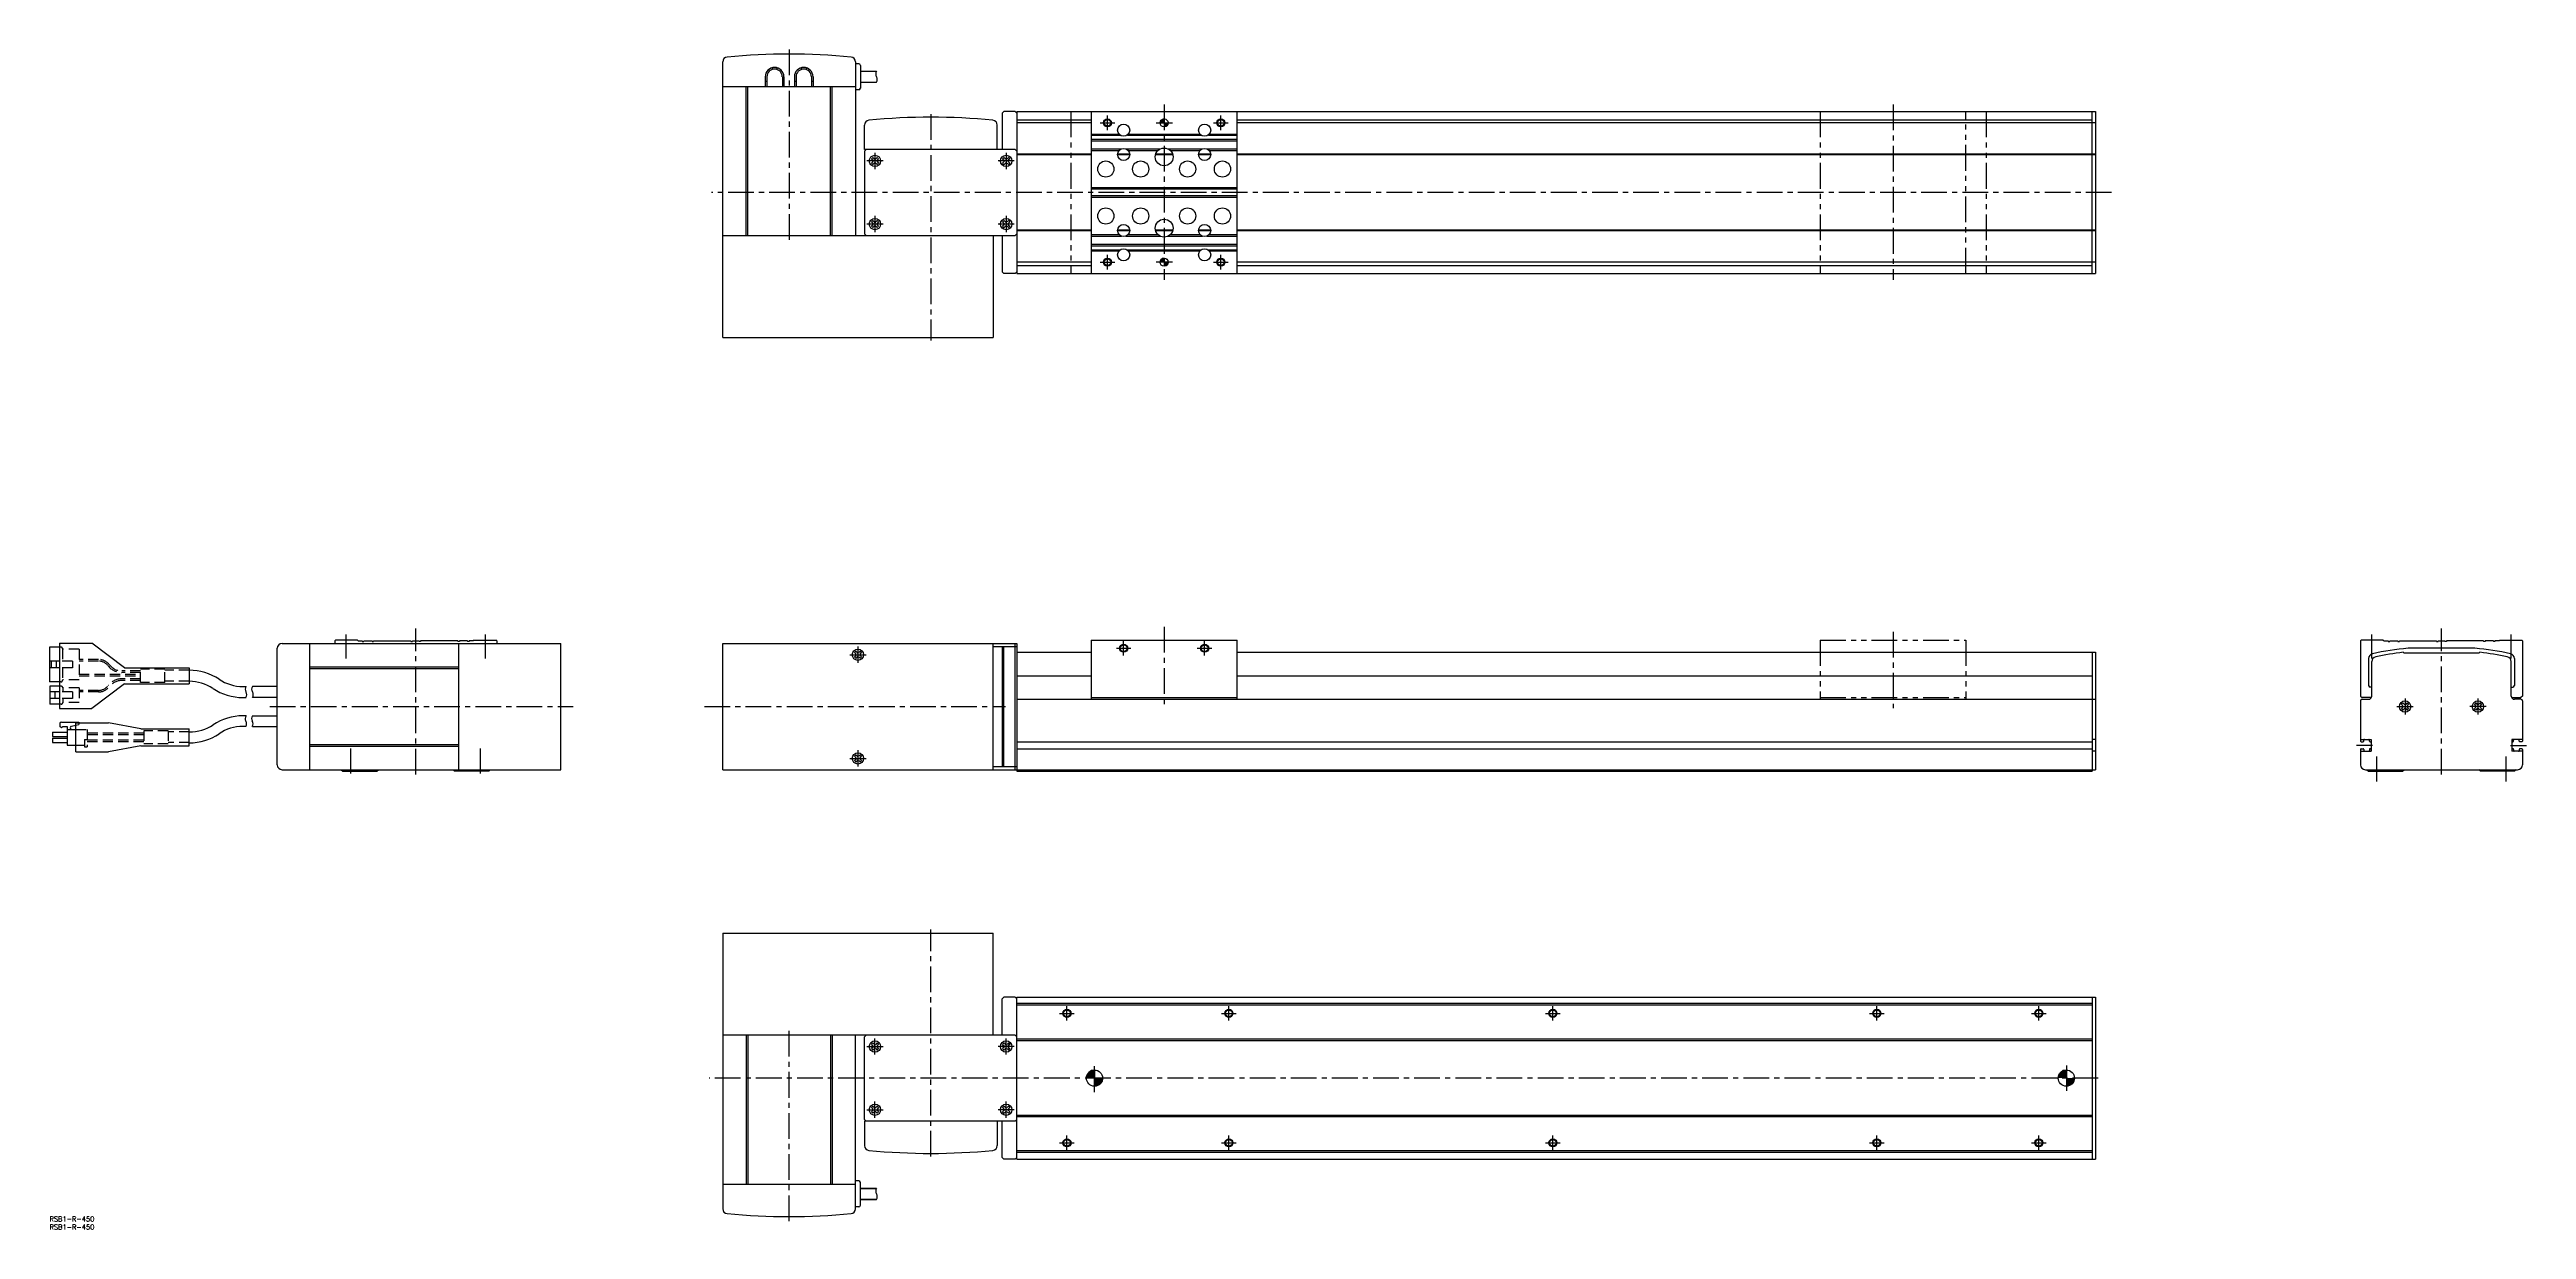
# Model space of a CAD drawing. Extents: x 0 to 1529, y -8 to 721.
import ezdxf

# ---------------------------------------------------------------- set-up
doc = ezdxf.new("R2010")
doc.units = 0
doc.header["$LTSCALE"] = 0.5
for name, pattern in [('CENTER', [50.8, 31.75, -6.35, 6.35, -6.35]), ('DASHED', [19.05, 12.7, -6.35]), ('PHANTOM', [63.5, 31.75, -6.35, 6.35, -6.35, 6.35, -6.35])]:
    doc.linetypes.add(name, pattern=pattern)
for name, color, linetype in [('MSM_CENTER', 1, 'CENTER'), ('MSM_CONTINUOUS', 7, 'CONTINUOUS'), ('MSM_DASHED', 4, 'DASHED'), ('MSM_IMAGINARY', 6, 'PHANTOM'), ('MSM_NARROW', 5, 'CONTINUOUS'), ('MSM_PART_NUMBER', 7, 'CONTINUOUS')]:
    doc.layers.add(name, color=color, linetype=linetype)
doc.styles.get("Standard").update_dxf_attribs({"font": 'txt.shx', "height": 3, "bigfont": 'bigfont.shx'})

# ---------------------------------------------------------------- blocks, each defined once
blk = doc.blocks.new('*U1')
at = {"layer": 'MSM_PART_NUMBER'}
blk.add_text('RSB1-R-450', height=3, dxfattribs=at).set_placement((0, -3))
blk = doc.blocks.new('*U2')
at = {"layer": 'MSM_PART_NUMBER'}
blk.add_text('RSB1-R-450', height=3, dxfattribs=at).set_placement((0, -8))
blk = doc.blocks.new('*U5')
at = {"layer": 'MSM_CONTINUOUS', "linetype": 'CONTINUOUS'}
for p, q in [((686, 676.8), (685.6, 675.5)), ((686.9, 677.7), (686, 676.8)), ((688.1, 678), (686.9, 677.7)), ((688.1, 677.7), (688.1, 678)), ((688.1, 677.7), (688.1, 676.8)), ((688.1, 676.8), (688.1, 675.5)), ((688.1, 675.5), (688.1, 674.3)), ((688.1, 674.3), (688.1, 673.3)), ((689.4, 673.3), (688.1, 673)), ((688.1, 673), (688.1, 673.3)), ((690.3, 674.3), (689.4, 673.3)), ((690.6, 675.5), (690.3, 674.3))]:
    blk.add_line(p, q, dxfattribs=at)
for points in [[(686, 676.8), (685.6, 675.5), (688.1, 675.5)], [(686.9, 677.7), (686, 676.8), (688.1, 676.8)], [(688.1, 678), (686.9, 677.7), (688.1, 677.7)], [(688.1, 675.5), (688.1, 674.3), (690.3, 674.3)], [(688.1, 674.3), (688.1, 673.3), (689.4, 673.3)]]:
    blk.add_solid(points, dxfattribs=at)
at = {"layer": 'MSM_CONTINUOUS', "linetype": 'CONTINUOUS', "extrusion": (0, 0, -1)}
for points in [[(-686, 676.8), (-688.1, 676.8), (-688.1, 675.5)], [(-686.9, 677.7), (-688.1, 677.7), (-688.1, 676.8)], [(-688.1, 675.5), (-690.6, 675.5), (-690.3, 674.3)], [(-688.1, 674.3), (-690.3, 674.3), (-689.4, 673.3)], [(-688.1, 673.3), (-689.4, 673.3), (-688.1, 673)]]:
    blk.add_solid(points, dxfattribs=at)
blk = doc.blocks.new('*U6')
at = {"layer": 'MSM_CONTINUOUS', "linetype": 'CONTINUOUS'}
for p, q in [((686, 590.8), (685.6, 589.5)), ((686.9, 591.7), (686, 590.8)), ((688.1, 592), (686.9, 591.7)), ((688.1, 591.7), (688.1, 592)), ((688.1, 591.7), (688.1, 590.8)), ((688.1, 590.8), (688.1, 589.5)), ((688.1, 589.5), (688.1, 588.3)), ((688.1, 588.3), (688.1, 587.3)), ((689.4, 587.3), (688.1, 587)), ((688.1, 587), (688.1, 587.3)), ((690.3, 588.3), (689.4, 587.3)), ((690.6, 589.5), (690.3, 588.3))]:
    blk.add_line(p, q, dxfattribs=at)
for points in [[(686, 590.8), (685.6, 589.5), (688.1, 589.5)], [(686.9, 591.7), (686, 590.8), (688.1, 590.8)], [(688.1, 592), (686.9, 591.7), (688.1, 591.7)], [(688.1, 589.5), (688.1, 588.3), (690.3, 588.3)], [(688.1, 588.3), (688.1, 587.3), (689.4, 587.3)]]:
    blk.add_solid(points, dxfattribs=at)
at = {"layer": 'MSM_CONTINUOUS', "linetype": 'CONTINUOUS', "extrusion": (0, 0, -1)}
for points in [[(-686, 590.8), (-688.1, 590.8), (-688.1, 589.5)], [(-686.9, 591.7), (-688.1, 591.7), (-688.1, 590.8)], [(-688.1, 589.5), (-690.6, 589.5), (-690.3, 588.3)], [(-688.1, 588.3), (-690.3, 588.3), (-689.4, 587.3)], [(-688.1, 587.3), (-689.4, 587.3), (-688.1, 587)]]:
    blk.add_solid(points, dxfattribs=at)
blk = doc.blocks.new('*U7')
at = {"layer": 'MSM_CONTINUOUS', "linetype": 'CONTINUOUS'}
for p, q in [((640.5, 87.4), (640.1, 85.5)), ((641.6, 89), (640.5, 87.4)), ((643.2, 90.1), (641.6, 89)), ((645.1, 90.5), (643.2, 90.1)), ((645.1, 90.1), (645.1, 90.5)), ((645.1, 90.1), (645.1, 89)), ((645.1, 89), (645.1, 87.4)), ((645.1, 87.4), (645.1, 85.5)), ((645.1, 85.5), (645.1, 83.6)), ((645.1, 83.6), (645.1, 82)), ((645.1, 82), (645.1, 80.9)), ((647.1, 80.9), (645.1, 80.5)), ((645.1, 80.5), (645.1, 80.9)), ((648.7, 82), (647.1, 80.9)), ((649.8, 83.6), (648.7, 82)), ((650.1, 85.5), (649.8, 83.6))]:
    blk.add_line(p, q, dxfattribs=at)
for points in [[(640.5, 87.4), (640.1, 85.5), (645.1, 85.5)], [(641.6, 89), (640.5, 87.4), (645.1, 87.4)], [(643.2, 90.1), (641.6, 89), (645.1, 89)], [(645.1, 90.5), (643.2, 90.1), (645.1, 90.1)], [(645.1, 85.5), (645.1, 83.6), (649.8, 83.6)], [(645.1, 83.6), (645.1, 82), (648.7, 82)], [(645.1, 82), (645.1, 80.9), (647.1, 80.9)]]:
    blk.add_solid(points, dxfattribs=at)
at = {"layer": 'MSM_CONTINUOUS', "linetype": 'CONTINUOUS', "extrusion": (0, 0, -1)}
for points in [[(-640.5, 87.4), (-645.1, 87.4), (-645.1, 85.5)], [(-641.6, 89), (-645.1, 89), (-645.1, 87.4)], [(-643.2, 90.1), (-645.1, 90.1), (-645.1, 89)], [(-645.1, 85.5), (-650.1, 85.5), (-649.8, 83.6)], [(-645.1, 83.6), (-649.8, 83.6), (-648.7, 82)], [(-645.1, 82), (-648.7, 82), (-647.1, 80.9)], [(-645.1, 80.9), (-647.1, 80.9), (-645.1, 80.5)]]:
    blk.add_solid(points, dxfattribs=at)
blk = doc.blocks.new('*U8')
at = {"layer": 'MSM_CONTINUOUS', "linetype": 'CONTINUOUS'}
for p, q in [((1240.5, 87.4), (1240.1, 85.5)), ((1241.6, 89), (1240.5, 87.4)), ((1243.2, 90.1), (1241.6, 89)), ((1245.1, 90.5), (1243.2, 90.1)), ((1245.1, 90.1), (1245.1, 90.5)), ((1245.1, 90.1), (1245.1, 89)), ((1245.1, 89), (1245.1, 87.4)), ((1245.1, 87.4), (1245.1, 85.5)), ((1245.1, 85.5), (1245.1, 83.6)), ((1245.1, 83.6), (1245.1, 82)), ((1245.1, 82), (1245.1, 80.9)), ((1247.1, 80.9), (1245.1, 80.5)), ((1245.1, 80.5), (1245.1, 80.9)), ((1248.7, 82), (1247.1, 80.9)), ((1249.8, 83.6), (1248.7, 82)), ((1250.1, 85.5), (1249.8, 83.6))]:
    blk.add_line(p, q, dxfattribs=at)
for points in [[(1240.5, 87.4), (1240.1, 85.5), (1245.1, 85.5)], [(1241.6, 89), (1240.5, 87.4), (1245.1, 87.4)], [(1243.2, 90.1), (1241.6, 89), (1245.1, 89)], [(1245.1, 90.5), (1243.2, 90.1), (1245.1, 90.1)], [(1245.1, 85.5), (1245.1, 83.6), (1249.8, 83.6)], [(1245.1, 83.6), (1245.1, 82), (1248.7, 82)], [(1245.1, 82), (1245.1, 80.9), (1247.1, 80.9)]]:
    blk.add_solid(points, dxfattribs=at)
at = {"layer": 'MSM_CONTINUOUS', "linetype": 'CONTINUOUS', "extrusion": (0, 0, -1)}
for points in [[(-1240.5, 87.4), (-1245.1, 87.4), (-1245.1, 85.5)], [(-1241.6, 89), (-1245.1, 89), (-1245.1, 87.4)], [(-1243.2, 90.1), (-1245.1, 90.1), (-1245.1, 89)], [(-1245.1, 85.5), (-1250.1, 85.5), (-1249.8, 83.6)], [(-1245.1, 83.6), (-1249.8, 83.6), (-1248.7, 82)], [(-1245.1, 82), (-1248.7, 82), (-1247.1, 80.9)], [(-1245.1, 80.9), (-1247.1, 80.9), (-1245.1, 80.5)]]:
    blk.add_solid(points, dxfattribs=at)

msp = doc.modelspace()

# ---------------------------------------------------------------- linework, layer by layer
at = {"layer": 'MSM_CENTER'}
for p, q in [((456.6, 720.8), (456.6, 601.7)), ((544.1, 681), (544.1, 541)), ((648.6, 675.5), (657.6, 675.5)), ((653.1, 671), (653.1, 680)), ((683.1, 675.5), (693.2, 675.5)), ((688.1, 686.8), (688.1, 578.6)), ((718.6, 675.5), (727.6, 675.5)), ((723.1, 671), (723.1, 680)), ((1138.1, 686.8), (1138.1, 578.6)), ((514.6, 652), (504.6, 652)), ((509.6, 657), (509.6, 647)), ((595.6, 652), (585.6, 652)), ((590.6, 657), (590.6, 647)), ((1273, 632.5), (408.7, 632.5)), ((514.6, 613), (504.6, 613)), ((509.6, 618), (509.6, 608)), ((595.6, 613), (585.6, 613)), ((590.6, 618), (590.6, 608)), ((648.6, 589.5), (657.6, 589.5)), ((653.1, 585), (653.1, 594)), ((693.2, 589.5), (683.1, 589.5)), ((718.6, 589.5), (727.6, 589.5)), ((723.1, 585), (723.1, 594)), ((183.1, 344.7), (183.1, 359.5)), ((226.1, 273.1), (226.1, 363.2)), ((269.1, 344.7), (269.1, 359.5)), ((499.1, 352), (499.1, 342)), ((663.1, 346.5), (663.1, 355.5)), ((688.1, 364.2), (688.1, 314.5)), ((713.1, 346.5), (713.1, 355.5)), ((1138.1, 361.2), (1138.1, 314.1)), ((1433.7, 344.7), (1433.7, 359.5)), ((1476.7, 273.1), (1476.7, 363.2)), ((1519.7, 344.7), (1519.7, 359.5)), ((494.1, 347), (504.1, 347)), ((658.6, 351), (667.6, 351)), ((708.6, 351), (717.6, 351)), ((135.9, 315), (323.3, 315)), ((404.3, 315), (590.1, 315)), ((1449.2, 315), (1459.2, 315)), ((1454.2, 320), (1454.2, 310)), ((1504.2, 315), (1494.2, 315)), ((1499.2, 320), (1499.2, 310)), ((1434.1, 291), (1424.3, 291)), ((1519.3, 291), (1529.1, 291)), ((186.1, 273.7), (186.1, 289.1)), ((266.1, 273.7), (266.1, 289.1)), ((494.1, 283), (504.1, 283)), ((499.1, 288), (499.1, 278)), ((1436.7, 268.7), (1436.7, 284.1)), ((1516.7, 268.7), (1516.7, 284.1)), ((544.1, 37), (544.1, 177.3)), ((623.6, 125.5), (632.6, 125.5)), ((628.1, 121), (628.1, 130)), ((723.6, 125.5), (732.6, 125.5)), ((728.1, 121), (728.1, 130)), ((923.6, 125.5), (932.6, 125.5)), ((928.1, 121), (928.1, 130)), ((1123.6, 125.5), (1132.6, 125.5)), ((1128.1, 121), (1128.1, 130)), ((1223.6, 125.5), (1232.6, 125.5)), ((1228.1, 121), (1228.1, 130)), ((456.6, -2.8), (456.6, 116.3)), ((509.6, 100), (509.6, 110)), ((590.6, 100), (590.6, 110)), ((504.6, 105), (514.6, 105)), ((595.6, 105), (585.6, 105)), ((645.1, 76.9), (645.1, 94.1)), ((1245.1, 93.3), (1245.1, 77.7)), ((1264.8, 85.5), (407.3, 85.5)), ((504.6, 66), (514.6, 66)), ((509.6, 61), (509.6, 71)), ((595.6, 66), (585.6, 66)), ((590.6, 61), (590.6, 71)), ((628.1, 41), (628.1, 50)), ((728.1, 41), (728.1, 50)), ((928.1, 41), (928.1, 50)), ((1128.1, 41), (1128.1, 50)), ((1228.1, 41), (1228.1, 50)), ((623.6, 45.5), (632.6, 45.5)), ((723.6, 45.5), (732.6, 45.5)), ((923.6, 45.5), (932.6, 45.5)), ((1123.6, 45.5), (1132.6, 45.5)), ((1223.6, 45.5), (1232.6, 45.5))]:
    msp.add_line(p, q, dxfattribs=at)
at = {"layer": 'MSM_CONTINUOUS'}
for p, q in [((415.6, 543), (415.6, 713.2)), ((441.9, 704), (441.9, 698)), ((442.9, 704), (442.9, 698)), ((446.1, 709.6), (446.1, 708.5)), ((449.1, 709.6), (449.1, 708.5)), ((452.4, 704), (452.4, 698)), ((453.4, 704), (453.4, 698)), ((459.9, 704), (459.9, 698)), ((460.9, 704), (460.9, 698)), ((464.1, 709.6), (464.1, 708.5)), ((467.1, 709.6), (467.1, 708.5)), ((470.4, 704), (470.4, 698)), ((471.4, 704), (471.4, 698)), ((497.6, 713.2), (497.6, 606)), ((499.6, 712), (497.6, 712)), ((500.6, 711), (500.6, 697)), ((500.6, 707.4), (510.5, 707.4)), ((415.6, 698), (497.6, 698)), ((430.1, 606), (430.1, 698)), ((431.1, 606), (431.1, 698)), ((442.9, 701), (441.9, 701)), ((453.4, 701), (452.4, 701)), ((460.9, 701), (459.9, 701)), ((471.4, 701), (470.4, 701)), ((482.1, 606), (482.1, 698)), ((483.1, 606), (483.1, 698)), ((499.6, 696), (497.6, 696)), ((500.6, 700.6), (510.5, 700.6)), ((503.1, 659), (503.1, 674.2)), ((585.1, 659), (585.1, 674.2)), ((588.1, 681.5), (589.1, 682.5)), ((588.1, 681.5), (588.1, 659)), ((596.1, 682.5), (589.1, 682.5)), ((596.1, 682.5), (597.1, 681.5)), ((597.1, 682.5), (1263.1, 682.5)), ((597.1, 682.5), (597.1, 582.5)), ((597.1, 677.5), (643.1, 677.5)), ((643.1, 675.5), (597.1, 675.5)), ((643.1, 682.5), (643.1, 582.5)), ((733.1, 582.5), (733.1, 682.5)), ((733.1, 677.5), (1261.1, 677.5)), ((1263.1, 675.5), (733.1, 675.5)), ((1261.1, 582.5), (1261.1, 682.5)), ((1263.1, 682.5), (1263.1, 582.5)), ((596.1, 659), (503.1, 659)), ((504.1, 659), (503.1, 658)), ((503.1, 658), (503.1, 607)), ((596.1, 659), (597.1, 658)), ((643.1, 668.5), (660.3, 668.5)), ((643.1, 668), (660.9, 668)), ((643.1, 665.5), (733.1, 665.5)), ((643.1, 664.5), (733.1, 664.5)), ((643.1, 659.5), (661.8, 659.5)), ((643.1, 658.5), (660.3, 658.5)), ((664.5, 659.5), (685.8, 659.5)), ((665.4, 668), (710.9, 668)), ((665.9, 668.5), (710.3, 668.5)), ((665.9, 658.5), (684.4, 658.5)), ((690.4, 659.5), (711.8, 659.5)), ((691.9, 658.5), (710.3, 658.5)), ((714.5, 659.5), (733.1, 659.5)), ((715.4, 668), (733.1, 668)), ((715.9, 668.5), (733.1, 668.5)), ((715.9, 658.5), (733.1, 658.5)), ((507.4, 653.3), (508.3, 654.2)), ((507.4, 653.3), (508.4, 652.4)), ((508.4, 651.6), (507.4, 650.7)), ((507.4, 650.7), (508.3, 649.8)), ((508.3, 654.2), (509.2, 653.3)), ((509.2, 650.7), (508.3, 649.8)), ((511, 654.2), (510.1, 653.3)), ((510.1, 650.7), (511, 649.8)), ((511.8, 653.3), (510.9, 652.4)), ((510.9, 651.6), (511.8, 650.7)), ((511, 654.2), (511.8, 653.3)), ((511, 649.8), (511.8, 650.7)), ((588.4, 653.3), (589.3, 654.2)), ((588.4, 653.3), (589.4, 652.4)), ((589.4, 651.6), (588.4, 650.7)), ((588.4, 650.7), (589.3, 649.8)), ((589.3, 654.2), (590.2, 653.3)), ((590.2, 650.7), (589.3, 649.8)), ((592, 654.2), (591.1, 653.3)), ((591.1, 650.7), (592, 649.8)), ((592.8, 653.3), (591.9, 652.4)), ((591.9, 651.6), (592.8, 650.7)), ((592, 654.2), (592.8, 653.3)), ((592, 649.8), (592.8, 650.7)), ((643.1, 656.2), (597.1, 656.2)), ((643.1, 655.8), (597.1, 655.8)), ((666.9, 656.2), (659.4, 656.2)), ((666.9, 655.8), (659.4, 655.8)), ((693.5, 655.8), (682.8, 655.8)), ((693.4, 656.2), (682.9, 656.2)), ((716.9, 656.2), (709.4, 656.2)), ((716.9, 655.8), (709.4, 655.8)), ((1263.1, 656.2), (733.1, 656.2)), ((1263.1, 655.8), (733.1, 655.8)), ((733.1, 635.5), (643.1, 635.5)), ((733.1, 634.5), (643.1, 634.5)), ((733.1, 630.5), (643.1, 630.5)), ((733.1, 629.5), (643.1, 629.5)), ((507.4, 614.3), (508.3, 615.2)), ((507.4, 614.3), (508.4, 613.4)), ((508.4, 612.6), (507.4, 611.7)), ((507.4, 611.7), (508.3, 610.8)), ((508.3, 615.2), (509.2, 614.3)), ((509.2, 611.7), (508.3, 610.8)), ((511, 615.2), (510.1, 614.3)), ((510.1, 611.7), (511, 610.8)), ((511.8, 614.3), (510.9, 613.4)), ((510.9, 612.6), (511.8, 611.7)), ((511, 615.2), (511.8, 614.3)), ((511, 610.8), (511.8, 611.7)), ((588.4, 614.3), (589.3, 615.2)), ((588.4, 614.3), (589.4, 613.4)), ((589.4, 612.6), (588.4, 611.7)), ((588.4, 611.7), (589.3, 610.8)), ((589.3, 615.2), (590.2, 614.3)), ((590.2, 611.7), (589.3, 610.8)), ((592, 615.2), (591.1, 614.3)), ((591.1, 611.7), (592, 610.8)), ((592.8, 614.3), (591.9, 613.4)), ((591.9, 612.6), (592.8, 611.7)), ((592, 615.2), (592.8, 614.3)), ((592, 610.8), (592.8, 611.7)), ((415.6, 606), (596.1, 606)), ((503.1, 607), (504.1, 606)), ((582.6, 606), (582.6, 543)), ((588.1, 606), (588.1, 583.5)), ((596.1, 606), (597.1, 607)), ((643.1, 609.2), (597.1, 609.2)), ((643.1, 608.8), (597.1, 608.8)), ((643.1, 606.5), (660.3, 606.5)), ((643.1, 605.5), (661.8, 605.5)), ((643.1, 600.5), (733.1, 600.5)), ((643.1, 599.5), (733.1, 599.5)), ((643.1, 597), (660.9, 597)), ((643.1, 596.5), (660.3, 596.5)), ((666.9, 609.2), (659.4, 609.2)), ((666.9, 608.8), (659.4, 608.8)), ((664.5, 605.5), (685.8, 605.5)), ((665.4, 597), (710.9, 597)), ((665.9, 606.5), (684.4, 606.5)), ((665.9, 596.5), (710.3, 596.5)), ((693.5, 609.2), (682.8, 609.2)), ((693.4, 608.8), (682.9, 608.8)), ((690.4, 605.5), (711.8, 605.5)), ((691.9, 606.5), (710.3, 606.5)), ((716.9, 609.2), (709.4, 609.2)), ((716.9, 608.8), (709.4, 608.8)), ((714.5, 605.5), (733.1, 605.5)), ((715.4, 597), (733.1, 597)), ((715.9, 606.5), (733.1, 606.5)), ((715.9, 596.5), (733.1, 596.5)), ((1263.1, 609.2), (733.1, 609.2)), ((1263.1, 608.8), (733.1, 608.8)), ((589.1, 582.5), (588.1, 583.5)), ((596.1, 582.5), (589.1, 582.5)), ((597.1, 583.5), (596.1, 582.5)), ((643.1, 589.5), (597.1, 589.5)), ((597.1, 587.5), (643.1, 587.5)), ((597.1, 582.5), (1263.1, 582.5)), ((1263.1, 589.5), (733.1, 589.5)), ((733.1, 587.5), (1261.1, 587.5)), ((415.6, 543), (582.6, 543)), ((6.2, 351.7), (0, 351.7)), ((0, 351.7), (0, 330.2)), ((6.2, 354.2), (26.2, 354.2)), ((6.2, 354.2), (6.2, 313.8)), ((46.2, 338.9), (26.2, 354.2)), ((143.6, 354), (315.6, 354)), ((160.6, 276), (160.6, 354)), ((176.1, 355.5), (176.6, 356)), ((176.1, 355.5), (176.1, 354)), ((190.1, 356), (176.6, 356)), ((190.1, 356), (190.6, 355.5)), ((190.6, 355.5), (193.1, 355.5)), ((193.1, 355.5), (193.1, 355.2)), ((193.1, 355.2), (194.1, 355.2)), ((194.1, 355.5), (199.1, 355.5)), ((194.1, 355.5), (194.1, 355.2)), ((199.1, 355.5), (199.1, 355.2)), ((199.1, 355.2), (200.1, 355.2)), ((200.1, 355.5), (223.1, 355.5)), ((200.1, 355.5), (200.1, 355.2)), ((223.1, 355.5), (223.1, 355.2)), ((223.1, 355.2), (224.1, 355.2)), ((224.1, 355.5), (224.1, 355.2)), ((224.1, 355.5), (228.1, 355.5)), ((228.1, 355.5), (228.1, 355.2)), ((229.1, 355.2), (228.1, 355.2)), ((252.1, 355.5), (229.1, 355.5)), ((229.1, 355.5), (229.1, 355.2)), ((252.1, 355.5), (252.1, 355.2)), ((253.1, 355.2), (252.1, 355.2)), ((252.6, 276), (252.6, 354)), ((258.1, 355.5), (253.1, 355.5)), ((253.1, 355.5), (253.1, 355.2)), ((258.1, 355.5), (258.1, 355.2)), ((259.1, 355.2), (258.1, 355.2)), ((259.1, 355.5), (259.1, 355.2)), ((261.6, 355.5), (259.1, 355.5)), ((262.1, 356), (261.6, 355.5)), ((262.1, 356), (275.6, 356)), ((276.1, 355.5), (275.6, 356)), ((276.1, 355.5), (276.1, 354)), ((315.6, 276), (315.6, 354)), ((415.6, 354), (597.1, 354)), ((415.6, 276), (415.6, 354)), ((582.6, 276), (582.6, 354)), ((582.6, 352), (597.1, 352)), ((588.1, 352), (588.1, 278)), ((589.1, 278), (589.1, 352)), ((596.1, 276), (596.1, 354)), ((597.1, 354), (597.1, 275)), ((643.1, 356), (643.1, 319.5)), ((643.1, 356), (733.1, 356)), ((733.1, 319.5), (733.1, 356)), ((1426.7, 355.5), (1427.2, 356)), ((1426.7, 355.5), (1426.7, 321.5)), ((1440.7, 356), (1427.2, 356)), ((1440.7, 356), (1441.2, 355.5)), ((1441.2, 355.5), (1443.7, 355.5)), ((1443.7, 355.5), (1443.7, 355.2)), ((1443.7, 355.2), (1444.7, 355.2)), ((1444.7, 355.5), (1449.7, 355.5)), ((1444.7, 355.5), (1444.7, 355.2)), ((1449.7, 355.5), (1449.7, 355.2)), ((1449.7, 355.2), (1450.7, 355.2)), ((1450.7, 355.5), (1473.7, 355.5)), ((1450.7, 355.5), (1450.7, 355.2)), ((1473.7, 355.5), (1473.7, 355.2)), ((1473.7, 355.2), (1474.7, 355.2)), ((1474.7, 355.5), (1474.7, 355.2)), ((1474.7, 355.5), (1478.7, 355.5)), ((1478.7, 355.5), (1478.7, 355.2)), ((1479.7, 355.2), (1478.7, 355.2)), ((1502.7, 355.5), (1479.7, 355.5)), ((1479.7, 355.5), (1479.7, 355.2)), ((1502.7, 355.5), (1502.7, 355.2)), ((1503.7, 355.2), (1502.7, 355.2)), ((1508.7, 355.5), (1503.7, 355.5)), ((1503.7, 355.5), (1503.7, 355.2)), ((1508.7, 355.5), (1508.7, 355.2)), ((1509.7, 355.2), (1508.7, 355.2)), ((1509.7, 355.5), (1509.7, 355.2)), ((1512.2, 355.5), (1509.7, 355.5)), ((1512.7, 356), (1512.2, 355.5)), ((1512.7, 356), (1526.2, 356)), ((1526.7, 355.5), (1526.2, 356)), ((1526.7, 355.5), (1526.7, 321.5)), ((6.2, 343), (0, 343)), ((6.2, 339), (0, 339)), ((1, 343), (1, 339)), ((4, 343), (4, 339)), ((46.2, 338.9), (86.2, 338.9)), ((86.2, 338.9), (86.2, 329)), ((140.6, 279), (140.6, 351)), ((160.6, 339.5), (252.6, 339.5)), ((160.6, 338.5), (252.6, 338.5)), ((496.9, 348.3), (497.8, 349.2)), ((496.9, 348.3), (497.9, 347.4)), ((496.9, 345.7), (497.9, 346.6)), ((497.8, 344.8), (496.9, 345.7)), ((497.8, 349.2), (498.7, 348.3)), ((497.8, 344.8), (498.7, 345.7)), ((499.6, 348.3), (500.5, 349.2)), ((499.6, 345.7), (500.5, 344.8)), ((500.4, 347.4), (501.3, 348.3)), ((500.4, 346.6), (501.3, 345.7)), ((501.3, 348.3), (500.5, 349.2)), ((500.5, 344.8), (501.3, 345.7)), ((597.1, 348.5), (643.1, 348.5)), ((733.1, 348.5), (1263.1, 348.5)), ((1261.1, 348.5), (1261.1, 275)), ((1263.1, 348.5), (1263.1, 276)), ((1431.7, 344.7), (1431.7, 328)), ((1433.7, 321.5), (1433.7, 342.8)), ((1453.4, 348.1), (1453, 348.5)), ((1453.4, 348.1), (1500, 348.1)), ((1497.3, 351), (1456.1, 351)), ((1500, 348.1), (1500.4, 348.5)), ((1519.7, 321.5), (1519.7, 342.8)), ((1521.7, 344.7), (1521.7, 328)), ((6.2, 330.2), (0, 330.2)), ((0.2, 327.5), (0.2, 316.5)), ((6.2, 327.5), (0.2, 327.5)), ((6.2, 324), (0.2, 324)), ((3.2, 324), (3.2, 320)), ((46.2, 329), (26.2, 313.8)), ((46.2, 329), (86.2, 329)), ((119.4, 327.4), (121.3, 327.4)), ((140.6, 327.4), (125.3, 327.4)), ((597.1, 334), (643.1, 334)), ((733.1, 334), (1261.1, 334)), ((1426.7, 321.5), (1427.7, 320.5)), ((1433.7, 327), (1432.7, 327)), ((1519.7, 327), (1520.7, 327)), ((1526.7, 321.5), (1525.7, 320.5)), ((6.2, 320), (0.2, 320)), ((6.2, 316.5), (0.2, 316.5)), ((6.2, 313.8), (26.2, 313.8)), ((119.4, 320.6), (121.3, 320.6)), ((121.3, 309.3), (119.4, 309.3)), ((140.6, 320.6), (125.3, 320.6)), ((125.3, 309.3), (140.6, 309.3)), ((597.1, 319.5), (1263.1, 319.5)), ((643.1, 320.5), (733.1, 320.5)), ((1426.7, 318.5), (1426.7, 293.6)), ((1433.4, 320.5), (1427.7, 320.5)), ((1427.7, 319.5), (1431.7, 319.5)), ((1452, 316.3), (1452.9, 317.2)), ((1452, 316.3), (1452.9, 315.4)), ((1452.9, 314.6), (1452, 313.7)), ((1452, 313.7), (1452.9, 312.8)), ((1452.9, 317.2), (1453.8, 316.3)), ((1453.8, 313.7), (1452.9, 312.8)), ((1455.5, 317.2), (1454.6, 316.3)), ((1454.6, 313.7), (1455.5, 312.8)), ((1455.5, 317.2), (1456.4, 316.3)), ((1456.4, 316.3), (1455.5, 315.4)), ((1455.5, 314.6), (1456.4, 313.7)), ((1455.5, 312.8), (1456.4, 313.7)), ((1497.9, 317.2), (1497, 316.3)), ((1497, 316.3), (1497.9, 315.4)), ((1497.9, 314.6), (1497, 313.7)), ((1497.9, 312.8), (1497, 313.7)), ((1497.9, 317.2), (1498.8, 316.3)), ((1498.8, 313.7), (1497.9, 312.8)), ((1500.5, 317.2), (1499.6, 316.3)), ((1499.6, 313.7), (1500.5, 312.8)), ((1501.4, 316.3), (1500.5, 317.2)), ((1501.4, 316.3), (1500.5, 315.4)), ((1500.5, 314.6), (1501.4, 313.7)), ((1501.4, 313.7), (1500.5, 312.8)), ((1520, 320.5), (1525.7, 320.5)), ((1525.7, 319.5), (1521.7, 319.5)), ((1526.7, 318.5), (1526.7, 293.6)), ((1.9, 299.2), (1.9, 296.5)), ((1.9, 299.2), (10.9, 299.2)), ((1.9, 296.5), (10.9, 296.5)), ((1.9, 295.5), (10.9, 295.5)), ((1.9, 295.5), (1.9, 292.8)), ((1.9, 292.8), (10.9, 292.8)), ((6.4, 304.5), (6.4, 302.7)), ((7.3, 301.8), (6.4, 302.7)), ((7.3, 305.4), (18.1, 305.4)), ((7.3, 301.8), (8.2, 302.7)), ((8.2, 302.7), (10.9, 302.7)), ((10.9, 302.7), (10.9, 291.1)), ((10.9, 300.9), (16.3, 300.9)), ((10.9, 291.1), (16.3, 291.1)), ((13.5, 302.9), (16.3, 303.6)), ((16.3, 304.9), (36.3, 304.9)), ((16.3, 287), (16.3, 304.9)), ((18.1, 305.4), (18.1, 304.9)), ((56.3, 301.2), (36.3, 304.9)), ((56.3, 290.8), (36.3, 287)), ((56.3, 301.2), (86.3, 301.2)), ((56.3, 290.8), (86.3, 290.8)), ((86.3, 290.8), (86.3, 301.2)), ((121.2, 302.6), (119.4, 302.6)), ((125.2, 302.6), (140.6, 302.6)), ((160.6, 291.5), (252.6, 291.5)), ((597.1, 293.2), (1261.1, 293.2)), ((1263.1, 294.7), (1261.1, 294.7)), ((1426.7, 294.7), (1433.2, 294.7)), ((1427.1, 293.2), (1428.3, 293.2)), ((1428.7, 293.6), (1428.7, 294.3)), ((1432.2, 293.6), (1432.2, 294.3)), ((1432.6, 293.2), (1432.8, 293.2)), ((1433.2, 294.7), (1433.2, 287.4)), ((1520.2, 294.7), (1520.2, 287.4)), ((1526.7, 294.7), (1520.2, 294.7)), ((1520.8, 293.2), (1520.6, 293.2)), ((1521.2, 293.6), (1521.2, 294.3)), ((1524.7, 293.6), (1524.7, 294.3)), ((1526.3, 293.2), (1525.1, 293.2)), ((16.3, 287), (36.3, 287)), ((143.6, 276), (315.6, 276)), ((160.6, 290.5), (252.6, 290.5)), ((180.1, 276), (181.1, 275)), ((202.1, 275), (203.1, 276)), ((250.1, 275), (249.1, 276)), ((272.1, 276), (271.1, 275)), ((415.6, 276), (1263.1, 276)), ((496.9, 284.3), (497.8, 285.2)), ((496.9, 284.3), (497.9, 283.4)), ((496.9, 281.7), (497.9, 282.6)), ((497.8, 280.8), (496.9, 281.7)), ((497.8, 285.2), (498.7, 284.3)), ((497.8, 280.8), (498.7, 281.7)), ((499.6, 284.3), (500.5, 285.2)), ((499.6, 281.7), (500.5, 280.8)), ((500.4, 283.4), (501.3, 284.3)), ((500.4, 282.6), (501.3, 281.7)), ((501.3, 284.3), (500.5, 285.2)), ((500.5, 280.8), (501.3, 281.7)), ((582.6, 278), (597.1, 278)), ((597.1, 288.9), (1261.1, 288.9)), ((1263.1, 287.4), (1261.1, 287.4)), ((1426.7, 288.5), (1426.7, 279)), ((1426.7, 287.4), (1433.2, 287.4)), ((1427.1, 288.9), (1428.3, 288.9)), ((1428.7, 288.5), (1428.7, 287.8)), ((1429.7, 276), (1523.7, 276)), ((1430.7, 276), (1431.7, 275)), ((1432.2, 288.5), (1432.2, 287.8)), ((1432.6, 288.9), (1432.8, 288.9)), ((1452.7, 275), (1453.7, 276)), ((1500.7, 275), (1499.7, 276)), ((1526.7, 287.4), (1520.2, 287.4)), ((1520.8, 288.9), (1520.6, 288.9)), ((1521.2, 288.5), (1521.2, 287.8)), ((1522.7, 276), (1521.7, 275)), ((1524.7, 288.5), (1524.7, 287.8)), ((1526.3, 288.9), (1525.1, 288.9)), ((1526.7, 288.5), (1526.7, 279)), ((181.1, 275), (202.1, 275)), ((271.1, 275), (250.1, 275)), ((597.1, 275), (1261.1, 275)), ((1431.7, 275), (1452.7, 275)), ((1521.7, 275), (1500.7, 275)), ((415.6, 175), (415.6, 4.8)), ((415.6, 175), (582.6, 175)), ((582.6, 112), (582.6, 175)), ((589.1, 135.5), (588.1, 134.5)), ((588.1, 112), (588.1, 134.5)), ((596.1, 135.5), (589.1, 135.5)), ((596.1, 135.5), (597.1, 134.5)), ((597.1, 135.5), (1263.1, 135.5)), ((597.1, 35.5), (597.1, 135.5)), ((1261.1, 131.5), (597.1, 131.5)), ((1261.1, 130.5), (597.1, 130.5)), ((1261.1, 135.5), (1261.1, 35.5)), ((1263.1, 135.5), (1263.1, 35.5)), ((596.1, 112), (415.6, 112)), ((430.1, 112), (430.1, 20)), ((431.1, 112), (431.1, 20)), ((482.1, 112), (482.1, 20)), ((483.1, 112), (483.1, 20)), ((497.6, 4.8), (497.6, 112)), ((503.1, 111), (504.1, 112)), ((503.1, 60), (503.1, 111)), ((507.4, 106.3), (508.3, 107.2)), ((508.3, 107.2), (509.2, 106.3)), ((511, 107.2), (510.1, 106.3)), ((511, 107.2), (511.8, 106.3)), ((588.4, 106.3), (589.3, 107.2)), ((589.3, 107.2), (590.2, 106.3)), ((592, 107.2), (591.1, 106.3)), ((592, 107.2), (592.8, 106.3)), ((596.1, 112), (597.1, 111)), ((1261.1, 109.5), (597.1, 109.5)), ((1261.1, 108.5), (597.1, 108.5)), ((507.4, 106.3), (508.4, 105.4)), ((508.4, 104.6), (507.4, 103.7)), ((507.4, 103.7), (508.3, 102.8)), ((509.2, 103.7), (508.3, 102.8)), ((510.1, 103.7), (511, 102.8)), ((511.8, 106.3), (510.9, 105.4)), ((510.9, 104.6), (511.8, 103.7)), ((511, 102.8), (511.8, 103.7)), ((588.4, 106.3), (589.4, 105.4)), ((589.4, 104.6), (588.4, 103.7)), ((588.4, 103.7), (589.3, 102.8)), ((590.2, 103.7), (589.3, 102.8)), ((591.1, 103.7), (592, 102.8)), ((592.8, 106.3), (591.9, 105.4)), ((591.9, 104.6), (592.8, 103.7)), ((592, 102.8), (592.8, 103.7)), ((507.4, 67.3), (508.3, 68.2)), ((507.4, 67.3), (508.4, 66.4)), ((508.4, 65.6), (507.4, 64.7)), ((507.4, 64.7), (508.3, 63.8)), ((508.3, 68.2), (509.2, 67.3)), ((509.2, 64.7), (508.3, 63.8)), ((511, 68.2), (510.1, 67.3)), ((510.1, 64.7), (511, 63.8)), ((511.8, 67.3), (510.9, 66.4)), ((510.9, 65.6), (511.8, 64.7)), ((511, 68.2), (511.8, 67.3)), ((511, 63.8), (511.8, 64.7)), ((588.4, 67.3), (589.3, 68.2)), ((588.4, 67.3), (589.4, 66.4)), ((589.4, 65.6), (588.4, 64.7)), ((588.4, 64.7), (589.3, 63.8)), ((589.3, 68.2), (590.2, 67.3)), ((590.2, 64.7), (589.3, 63.8)), ((592, 68.2), (591.1, 67.3)), ((591.1, 64.7), (592, 63.8)), ((592.8, 67.3), (591.9, 66.4)), ((591.9, 65.6), (592.8, 64.7)), ((592, 68.2), (592.8, 67.3)), ((592, 63.8), (592.8, 64.7)), ((1261.1, 62.5), (597.1, 62.5)), ((1261.1, 61.5), (597.1, 61.5)), ((503.1, 60), (504.1, 59)), ((596.1, 59), (503.1, 59)), ((503.1, 59), (503.1, 43.8)), ((585.1, 59), (585.1, 43.8)), ((588.1, 36.5), (588.1, 59)), ((597.1, 60), (596.1, 59)), ((589.1, 35.5), (588.1, 36.5)), ((596.1, 35.5), (589.1, 35.5)), ((596.1, 35.5), (597.1, 36.5)), ((1261.1, 40.5), (597.1, 40.5)), ((1261.1, 39.5), (597.1, 39.5)), ((597.1, 35.5), (1263.1, 35.5)), ((415.6, 20), (497.6, 20)), ((499.6, 22), (497.6, 22)), ((500.6, 7), (500.6, 21)), ((500.6, 17.4), (510.5, 17.4)), ((510.5, 17.3), (500.6, 17.3)), ((499.6, 6), (497.6, 6)), ((500.6, 10.6), (510.5, 10.6)), ((510.5, 10.6), (500.6, 10.6))]:
    msp.add_line(p, q, dxfattribs=at)
for centre, radius in [((653.1, 675.5), 2.07), ((663.1, 671), 3.75), ((688.1, 675.5), 2.5), ((713.1, 671), 3.75), ((723.1, 675.5), 2.07), ((663.1, 656), 3.75), ((688.1, 654.5), 5.5), ((713.1, 656), 3.75), ((509.6, 652), 3.5), ((590.6, 652), 3.5), ((652.1, 647), 5), ((673.6, 647), 5), ((702.6, 647), 5), ((724.1, 647), 5), ((509.6, 613), 3.5), ((590.6, 613), 3.5), ((652.1, 618), 5), ((663.1, 609), 3.75), ((673.6, 618), 5), ((688.1, 610.5), 5.5), ((702.6, 618), 5), ((713.1, 609), 3.75), ((724.1, 618), 5), ((663.1, 594), 3.75), ((713.1, 594), 3.75), ((653.1, 589.5), 2.07), ((688.1, 589.5), 2.5), ((723.1, 589.5), 2.07), ((663.1, 351), 2.07), ((713.1, 351), 2.07), ((499.1, 347), 3.5), ((1454.2, 315), 3.5), ((1499.2, 315), 3.5), ((499.1, 283), 3.5), ((628.1, 125.5), 2.07), ((728.1, 125.5), 2.07), ((928.1, 125.5), 2.07), ((1128.1, 125.5), 2.07), ((1228.1, 125.5), 2.07), ((509.6, 105), 3.5), ((590.6, 105), 3.5), ((645.1, 85.5), 5), ((1245.1, 85.5), 5), ((509.6, 66), 3.5), ((590.6, 66), 3.5), ((628.1, 45.5), 2.07), ((728.1, 45.5), 2.07), ((928.1, 45.5), 2.07), ((1128.1, 45.5), 2.07), ((1228.1, 45.5), 2.07)]:
    msp.add_circle(centre, radius, dxfattribs=at)
for centre, radius, start, end in [((418.6, 713.2), 3, 95.4926, 180), ((456.6, 318), 400, 84.5074, 95.4926), ((447.6, 704), 5.75, 0, 180), ((447.6, 704), 4.75, 0, 180), ((465.6, 704), 5.75, 0, 180), ((465.6, 704), 4.75, 0, 180), ((494.6, 713.2), 3, 0, 84.5074), ((499.6, 711), 1, 0, 90), ((499.6, 697), 1, 270, 0), ((506.1, 674.2), 3, 95.3474, 180), ((544.1, 279), 400, 84.5063, 95.4937), ((582.1, 674.2), 3, 0, 84.6526), ((507.9, 652), 0.593, 315.0087, 44.9993), ((509.6, 653.7), 0.593, 225.0088, 314.9948), ((509.6, 650.3), 0.593, 44.9962, 134.9956), ((511.3, 652), 0.593, 135.001, 224.9954), ((588.9, 652), 0.593, 315.0087, 44.9993), ((590.6, 653.7), 0.593, 225.0088, 314.9948), ((590.6, 650.3), 0.593, 44.9962, 134.9956), ((592.3, 652), 0.593, 135.001, 224.9954), ((507.9, 613), 0.593, 315.0087, 44.9993), ((509.6, 614.7), 0.593, 225.0088, 314.9948), ((509.6, 611.3), 0.593, 44.9962, 134.9956), ((511.3, 613), 0.593, 135.001, 224.9954), ((588.9, 613), 0.593, 315.0087, 44.9993), ((590.6, 614.7), 0.593, 225.0088, 314.9948), ((590.6, 611.3), 0.593, 44.9962, 134.9956), ((592.3, 613), 0.593, 135.001, 224.9954), ((143.6, 351), 3, 90, 180), ((86.2, 304), 33.4, 56.4452, 90.0009), ((497.4, 347), 0.593, 315.0088, 44.9948), ((499.1, 348.7), 0.593, 225.001, 314.9954), ((499.1, 345.3), 0.593, 45.0087, 134.9993), ((500.8, 347), 0.593, 134.9962, 224.9956), ((1434.7, 344.7), 3, 102.6618, 180), ((1436.7, 342.8), 3, 101.7151, 180), ((1470.1, 187.1), 164.5, 94.8951, 102.6618), ((1476.7, 149.9), 200, 96.8063, 101.7151), ((1483.3, 187.1), 164.5, 77.3382, 85.1049), ((1476.7, 149.9), 200, 78.2849, 83.1937), ((1516.7, 342.8), 3, 0, 78.2849), ((1518.7, 344.7), 3, 0, 77.3382), ((86.2, 304), 26.6, 56.4469, 89.9957), ((119.4, 354), 33.4, 236.4452, 270), ((119.4, 354), 26.6, 236.4452, 270), ((1432.7, 328), 1, 180, 270), ((1431.7, 321.5), 2, 270, 0), ((1521.7, 321.5), 2, 180, 270), ((1520.7, 328), 1, 270, 0), ((119.4, 276), 33.3, 89.9996, 123.558), ((1427.7, 318.5), 1, 90, 180), ((1452.5, 315), 0.593, 315.0087, 44.9993), ((1454.2, 316.7), 0.593, 225.0088, 314.9948), ((1454.2, 313.3), 0.593, 44.9962, 134.9956), ((1455.9, 315), 0.593, 135.001, 224.9954), ((1497.5, 315), 0.593, 315.0046, 44.999), ((1499.2, 316.7), 0.593, 225.0052, 314.9912), ((1499.2, 313.3), 0.593, 45.0044, 135.0038), ((1500.9, 315), 0.593, 135.0007, 224.9913), ((1525.7, 318.5), 1, 0, 90), ((7.3, 304.5), 0.9, 90, 180), ((13.7, 301.9), 1.01, 104.3814, 270), ((86.3, 326), 26.7, 269.9994, 303.5569), ((86.3, 326), 33.4, 270.0017, 303.5562), ((119.4, 276), 26.7, 90.0005, 123.5556), ((1427.1, 293.6), 0.4, 180, 270), ((1428.3, 293.6), 0.4, 270, 0), ((1429.1, 294.3), 0.4, 90, 180), ((1431.8, 294.3), 0.4, 0, 90), ((1432.6, 293.6), 0.4, 180, 270), ((1432.8, 292.8), 0.4, 0, 90), ((1520.6, 292.8), 0.4, 90, 180), ((1520.8, 293.6), 0.4, 270, 0), ((1521.6, 294.3), 0.4, 90, 180), ((1524.3, 294.3), 0.4, 0, 90), ((1525.1, 293.6), 0.4, 180, 270), ((1526.3, 293.6), 0.4, 270, 0), ((143.6, 279), 3, 180, 270), ((497.4, 283), 0.593, 315.0088, 44.9948), ((499.1, 284.7), 0.593, 225.001, 314.9954), ((499.1, 281.3), 0.593, 45.0087, 134.9993), ((500.8, 283), 0.593, 134.9962, 224.9956), ((1427.1, 288.5), 0.4, 90, 180), ((1429.7, 279), 3, 180, 270), ((1428.3, 288.5), 0.4, 0, 90), ((1429.1, 287.8), 0.4, 180, 270), ((1431.8, 287.8), 0.4, 270, 0), ((1432.6, 288.5), 0.4, 90, 180), ((1432.8, 289.3), 0.4, 270, 0), ((1520.6, 289.3), 0.4, 180, 270), ((1520.8, 288.5), 0.4, 0, 90), ((1521.6, 287.8), 0.4, 180, 270), ((1523.7, 279), 3, 270, 0), ((1524.3, 287.8), 0.4, 270, 0), ((1525.1, 288.5), 0.4, 90, 180), ((1526.3, 288.5), 0.4, 0, 90), ((507.9, 105), 0.593, 315.0087, 44.9993), ((509.6, 106.7), 0.593, 225.0088, 314.9948), ((509.6, 103.3), 0.593, 44.9962, 134.9956), ((511.3, 105), 0.593, 135.001, 224.9954), ((588.9, 105), 0.593, 315.0087, 44.9993), ((590.6, 106.7), 0.593, 225.0088, 314.9948), ((590.6, 103.3), 0.593, 44.9962, 134.9956), ((592.3, 105), 0.593, 135.001, 224.9954), ((507.9, 66), 0.593, 315.0087, 44.9993), ((509.6, 67.7), 0.593, 225.0088, 314.9948), ((509.6, 64.3), 0.593, 44.9962, 134.9956), ((511.3, 66), 0.593, 135.001, 224.9954), ((588.9, 66), 0.593, 315.0087, 44.9993), ((590.6, 67.7), 0.593, 225.0088, 314.9948), ((590.6, 64.3), 0.593, 44.9962, 134.9956), ((592.3, 66), 0.593, 135.001, 224.9954), ((506.1, 43.8), 3, 180, 264.6526), ((544.1, 439), 400, 264.5063, 275.4937), ((582.1, 43.8), 3, 275.3474, 0), ((499.6, 21), 1, 0, 90), ((418.6, 4.8), 3, 180, 264.5074), ((456.6, 400), 400, 264.5074, 275.4926), ((494.6, 4.8), 3, 275.4926, 0), ((499.6, 7), 1, 270, 0)]:
    msp.add_arc(centre, radius, start, end, dxfattribs=at)
at = {"layer": 'MSM_DASHED'}
for p, q in [((7, 351.7), (6.2, 351.7)), ((14.2, 343), (6.2, 343)), ((14.2, 339), (6.2, 339)), ((8, 350.7), (8, 343)), ((18.2, 350.5), (8, 350.5)), ((8, 339), (8, 331.2)), ((14.2, 343), (14.2, 339)), ((18.2, 350.5), (18.2, 331.5)), ((30.2, 344.1), (18.2, 344.1)), ((30.2, 343.1), (18.2, 343.1)), ((56.2, 337), (44.6, 337)), ((71.2, 338.1), (56.2, 338.1)), ((56.2, 329.8), (56.2, 338.1)), ((71.2, 329.8), (71.2, 338.1)), ((86.2, 337.4), (71.2, 337.4)), ((7, 330.2), (6.2, 330.2)), ((7.2, 327.5), (6.2, 327.5)), ((14.2, 324), (6.2, 324)), ((18.2, 331.5), (8, 331.5)), ((8.2, 326.5), (8.2, 324)), ((18.2, 326.5), (8.2, 326.5)), ((14.2, 324), (14.2, 320)), ((18.2, 335), (56.2, 335)), ((18.2, 334), (56.2, 334)), ((18.2, 326.5), (18.2, 317.5)), ((30.2, 325), (18.2, 325)), ((30.2, 324), (18.2, 324)), ((56.2, 336), (44.6, 336)), ((56.2, 332.1), (44.6, 332.1)), ((56.2, 331.1), (44.6, 331.1)), ((71.2, 329.8), (56.2, 329.8)), ((86.2, 330.6), (71.2, 330.6)), ((14.2, 320), (6.2, 320)), ((7.2, 316.5), (6.2, 316.5)), ((8.2, 320), (8.2, 317.5)), ((18.2, 317.5), (8.2, 317.5)), ((16.3, 303.6), (18.1, 304)), ((16.3, 300.9), (23.3, 300.9)), ((16.3, 291.1), (21.5, 291.1)), ((18.1, 304.9), (18.1, 304)), ((21.5, 294.7), (23.3, 294.7)), ((21.5, 294.7), (21.5, 290.2)), ((23.3, 300.9), (23.3, 290.2)), ((58.3, 298.5), (23.3, 298.5)), ((58.3, 297.5), (23.3, 297.5)), ((23.3, 294.5), (58.3, 294.5)), ((23.3, 293.5), (58.3, 293.5)), ((58.3, 300.1), (58.3, 291.9)), ((73.3, 300.1), (58.3, 300.1)), ((73.3, 291.9), (58.3, 291.9)), ((73.3, 300.1), (73.3, 291.9)), ((86.3, 299.4), (73.3, 299.4)), ((86.3, 292.7), (73.3, 292.7)), ((21.5, 290.2), (23.3, 290.2))]:
    msp.add_line(p, q, dxfattribs=at)
for centre, radius, start, end in [((7, 350.7), 1, 0.0017, 90.0017), ((30.2, 335.6), 8.5, 37.2706, 90.0017), ((30.2, 335.6), 7.5, 37.2706, 90.0017), ((44.6, 346.5), 10.5, 217.2706, 270.0017), ((44.6, 346.5), 9.5, 217.2706, 270.0017), ((7, 331.2), 1, 270.0017, 0.0017), ((7.2, 326.5), 1, 0.0017, 90.0017), ((30.2, 332.5), 7.5, 270.0017, 322.7329), ((30.2, 332.5), 8.5, 270.0017, 322.7329), ((44.6, 321.6), 10.5, 90.0017, 142.7329), ((44.6, 321.6), 9.5, 90.0017, 142.7329), ((7.2, 317.5), 1, 270.0017, 0.0017)]:
    msp.add_arc(centre, radius, start, end, dxfattribs=at)
at = {"layer": 'MSM_IMAGINARY'}
for p, q in [((630.6, 682.5), (630.6, 582.5)), ((1093.1, 682.5), (1093.1, 582.5)), ((1183.1, 582.5), (1183.1, 682.5)), ((1195.6, 682.5), (1195.6, 582.5)), ((1093.1, 356), (1093.1, 319.5)), ((1093.1, 356), (1183.1, 356)), ((1183.1, 356), (1183.1, 319.5)), ((1093.1, 320.5), (1183.1, 320.5))]:
    msp.add_line(p, q, dxfattribs=at)
at = {"layer": 'MSM_NARROW'}
for centre in [(653.1, 675.5), (723.1, 675.5), (653.1, 589.5), (723.1, 589.5), (663.1, 351), (713.1, 351), (628.1, 125.5), (728.1, 125.5), (928.1, 125.5), (1128.1, 125.5), (1228.1, 125.5), (628.1, 45.5), (728.1, 45.5), (928.1, 45.5), (1128.1, 45.5), (1228.1, 45.5)]:
    msp.add_circle(centre, 2.5, dxfattribs=at)
for centre, start, end in [((513.2, 705.7), 147.2209, 212.7791), ((507.9, 702.3), 327.2209, 32.7791), ((123.9, 325.7), 147.2209, 212.7791), ((118.6, 322.3), 327.2111, 32.7791), ((127.9, 325.7), 147.2209, 212.7791), ((122.6, 322.3), 327.2209, 32.7791), ((123.9, 307.6), 146.1644, 211.7225), ((118.5, 304.3), 328.3093, 31.7225), ((127.9, 307.6), 146.1644, 211.7225), ((122.5, 304.3), 328.3093, 31.7225), ((513.2, 15.7), 147.2209, 212.7791), ((507.9, 12.3), 327.2209, 32.7791)]:
    msp.add_arc(centre, 3.14, start, end, dxfattribs=at)

# ---------------------------------------------------------------- block references
at = {"layer": 'MSM_CONTINUOUS', "linetype": 'CONTINUOUS'}
for name in ['*U5', '*U6', '*U7', '*U8']:
    msp.add_blockref(name, (0, 0), dxfattribs=at)
at = {"layer": 'MSM_CONTINUOUS'}
for name in ['*U1', '*U2']:
    msp.add_blockref(name, (0, 0), dxfattribs=at)

doc.saveas('drawing.dxf')
